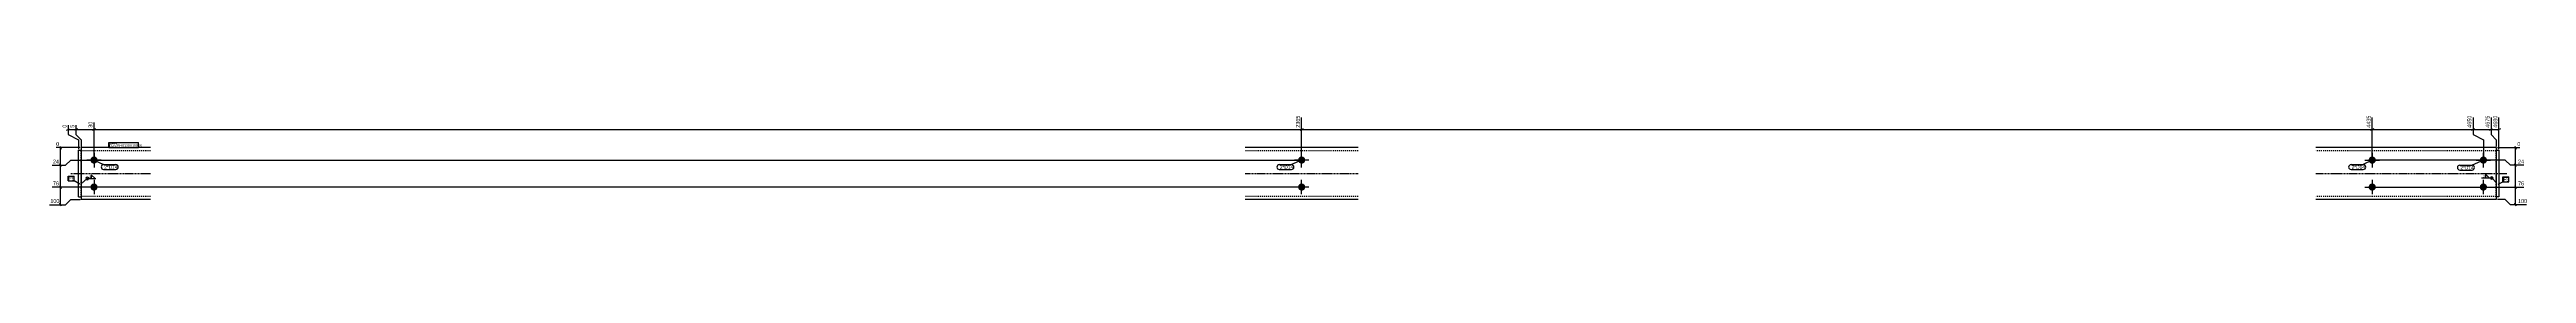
# Model space of a CAD drawing. Header units: millimetres. Extents: x 14 to 23844, y -8 to 641.
# Drawn here: x 19055 to 23844, y 5 to 177 of the extents above; entities that cross this region are included whole.
import ezdxf

# ---------------------------------------------------------------- set-up
doc = ezdxf.new("R2010")
doc.units = ezdxf.units.MM
doc.linetypes.add('DXK_LINE_DOT2', pattern=[3.9198, 1.9599, -1.9599])
doc.linetypes.add('DXK_LINE_DOT3', pattern=[5.9187, 2.979, -0.9799, 0.9799, -0.9799])
for name, color, linetype in [('MÅLSÆTNING', 7, 'Continuous'), ('STÅL', 7, 'Continuous'), ('TEKST', 7, 'Continuous')]:
    doc.layers.add(name, color=color, linetype=linetype)
doc.styles.add('Arial Narrow', font='ARIALN.TTF', dxfattribs={"height": 0.2})

msp = doc.modelspace()

# ---------------------------------------------------------------- hatches: boundary and pattern name
at = {"layer": 'STÅL', "linetype": 'Continuous'}
for points in [[(19141.2, 86.8, -1), (19141.2, 100.8, -1)], [(21476.2, 86.8, -1), (21476.2, 100.8, -1)], [(23546.2, 100.8, -1), (23546.2, 86.8, -1)], [(23761.2, 100.8, -1), (23761.2, 86.8, -1)], [(19141.2, 34.8, -1), (19141.2, 48.8, -1)], [(21476.2, 34.8, -1), (21476.2, 48.8, -1)], [(23546.2, 48.8, -1), (23546.2, 34.8, -1)], [(23761.2, 48.8, -1), (23761.2, 34.8, -1)]]:
    msp.add_hatch(color=96, dxfattribs=at).paths.add_polyline_path(points)

# ---------------------------------------------------------------- linework, layer by layer
at = {"layer": 'MÅLSÆTNING', "color": 7, "linetype": 'Continuous'}
for p, q in [((19109.2, 154), (19103.2, 151.6)), ((19106.2, 161.1), (19106.2, 142.8)), ((19106.2, 152.8), (19141.2, 152.8)), ((19144.2, 154), (19138.2, 151.6)), ((19138.2, 151.6), (19144.2, 154)), ((19141.2, 95.8), (19141.2, 166)), ((19141.2, 95.8), (19141.2, 166)), ((19141.2, 152.8), (21476.2, 152.8)), ((21479.2, 154), (21473.2, 151.6)), ((21473.2, 151.6), (21479.2, 154)), ((21476.2, 95.8), (21476.2, 175.7)), ((21476.2, 95.8), (21476.2, 175.7)), ((21476.2, 152.8), (23546.2, 152.8)), ((23543.2, 151.6), (23549.2, 154)), ((23546.2, 95.8), (23546.2, 175.7)), ((23744.2, 154), (23738.2, 151.6)), ((23741.2, 175.7), (23741.2, 142.8)), ((23773.2, 151.6), (23779.2, 154)), ((23776.2, 175.7), (23776.2, 142.8)), ((23776.2, 152.8), (23791.2, 152.8)), ((23794.2, 154), (23788.2, 151.6)), ((23791.2, 114.8), (23791.2, 175.7)), ((19114.2, 117.8), (19068, 117.8)), ((19075.1, 120.8), (19077.5, 114.8)), ((19076.3, 83.8), (19076.3, 117.8)), ((19106.2, 142.8), (19116.2, 132.8)), ((19116.2, 132.8), (19116.2, 119.8)), ((23776.2, 142.8), (23786.2, 132.8)), ((23786.2, 132.8), (23786.2, 119.8)), ((19060.2, 83.8), (19086.3, 83.8)), ((19060.2, 83.8), (19086.3, 83.8)), ((19077.5, 80.8), (19075.1, 86.8)), ((19077.5, 80.8), (19075.1, 86.8)), ((19076.3, 41.8), (19076.3, 83.8)), ((19086.3, 83.8), (19096.3, 93.8)), ((19086.3, 83.8), (19096.3, 93.8)), ((19096.3, 93.8), (21474.2, 93.8)), ((19096.3, 93.8), (21474.2, 93.8)), ((23803.4, 93.8), (23548.2, 93.8)), ((23813.4, 83.8), (23803.4, 93.8)), ((23839.4, 83.8), (23813.4, 83.8)), ((23824.6, 80.8), (23822.2, 86.8)), ((23823.4, 41.8), (23823.4, 83.8)), ((19055.3, 7.8), (19086.3, 7.8)), ((21474.2, 41.8), (19060.2, 41.8)), ((21474.2, 41.8), (19060.2, 41.8)), ((19075.1, 44.8), (19077.5, 38.8)), ((19075.1, 44.8), (19077.5, 38.8)), ((19077.5, 4.8), (19075.1, 10.8)), ((19076.3, 7.8), (19076.3, 41.8)), ((19086.3, 7.8), (19096.3, 17.8)), ((19096.3, 17.8), (19114.2, 17.8)), ((23548.2, 41.8), (23839.4, 41.8)), ((23548.2, 41.8), (23839.4, 41.8)), ((23803.4, 17.8), (23788.2, 17.8)), ((23813.4, 7.8), (23803.4, 17.8)), ((23844.3, 7.8), (23813.4, 7.8)), ((23822.2, 44.8), (23824.6, 38.8)), ((23822.2, 44.8), (23824.6, 38.8)), ((23824.6, 4.8), (23822.2, 10.8)), ((23823.4, 7.8), (23823.4, 41.8))]:
    msp.add_line(p, q, dxfattribs=at)
at = {"layer": 'STÅL', "color": 2, "linetype": 'Continuous'}
for p, q in [((19111.2, 22.8), (19111.2, 112.8)), ((19111.2, 112.8), (19116.2, 112.8)), ((19250.2, 117.8), (19116.2, 117.8)), ((19116.2, 117.8), (19116.2, 18.7)), ((21585.2, 117.8), (21367.2, 117.8)), ((23786.2, 117.8), (23437.2, 117.8)), ((23786.2, 117.8), (23786.2, 116.9)), ((23786.2, 116.9), (23786.2, 114.3)), ((23786.2, 114.3), (23786.2, 17.8)), ((23786.2, 112.8), (23791.2, 112.8)), ((23791.2, 112.8), (23791.2, 22.8)), ((19111.2, 22.8), (19116.2, 22.8)), ((19116.2, 17.8), (19116.2, 18.7)), ((19250.2, 17.8), (19116.2, 17.8)), ((21585.2, 17.8), (21367.2, 17.8)), ((23786.2, 17.8), (23437.2, 17.8)), ((23791.2, 22.8), (23786.2, 22.8))]:
    msp.add_line(p, q, dxfattribs=at)
at = {"layer": 'STÅL', "color": 7, "linetype": 'DXK_LINE_DOT2'}
for p, q in [((19116.2, 22.8), (19116.2, 112.8)), ((19250.2, 111.8), (19116.2, 111.8)), ((21585.2, 111.8), (21367.2, 111.8)), ((23786.2, 111.8), (23437.2, 111.8)), ((23786.2, 22.8), (23786.2, 112.8)), ((19116.2, 23.8), (19116.2, 24.3)), ((19250.2, 23.8), (19116.2, 23.8)), ((21585.2, 23.8), (21367.2, 23.8)), ((23786.2, 23.8), (23437.2, 23.8))]:
    msp.add_line(p, q, dxfattribs=at)
at = {"layer": 'STÅL', "color": 96, "linetype": 'Continuous'}
for p, q in [((19141.2, 107.8), (19141.2, 79.8)), ((21476.2, 79.8), (21476.2, 107.8)), ((23546.2, 107.8), (23546.2, 79.8)), ((23761.2, 79.8), (23761.2, 107.8)), ((19155.2, 93.8), (19127.2, 93.8)), ((19141.2, 55.8), (19141.2, 27.8)), ((21490.2, 93.8), (21462.2, 93.8)), ((21476.2, 27.8), (21476.2, 55.8)), ((23532.2, 93.8), (23560.2, 93.8)), ((23546.2, 55.8), (23546.2, 27.8)), ((23747.2, 93.8), (23775.2, 93.8)), ((23761.2, 27.8), (23761.2, 55.8)), ((19155.2, 41.8), (19127.2, 41.8)), ((21490.2, 41.8), (21462.2, 41.8)), ((23532.2, 41.8), (23560.2, 41.8)), ((23747.2, 41.8), (23775.2, 41.8))]:
    msp.add_line(p, q, dxfattribs=at)
at = {"layer": 'STÅL', "color": 7, "linetype": 'DXK_LINE_DOT3'}
for p, q in [((19096.2, 67.8), (19250.2, 67.8)), ((21367.2, 67.8), (21585.2, 67.8)), ((23437.2, 67.8), (23806.2, 67.8))]:
    msp.add_line(p, q, dxfattribs=at)

# ---------------------------------------------------------------- next in the draw order: wipeouts: each hides what was drawn before it
at = {"color": 0, "linetype": 'Continuous'}
for points in [[(19139.6, 167.6), (19128.4, 167.6), (19128.4, 154.6), (19139.6, 154.6)], [(21474.6, 177.3), (21463.4, 177.3), (21463.4, 154.6), (21474.6, 154.6)], [(23544.6, 177.3), (23533.4, 177.3), (23533.4, 154.6), (23544.6, 154.6)], [(23789.6, 177.3), (23778.4, 177.3), (23778.4, 154.6), (23789.6, 154.6)], [(19074.5, 119.4), (19074.5, 130.6), (19066.4, 130.6), (19066.4, 119.4)], [(23839.6, 85.4), (23839.6, 96.6), (23826.6, 96.6), (23826.6, 85.4)], [(19073, 43.4), (19073, 54.6), (19060.1, 54.6), (19060.1, 43.4)], [(23839.6, 43.4), (23839.6, 54.6), (23826.6, 54.6), (23826.6, 43.4)]]:
    msp.add_wipeout(points, dxfattribs=at).dxf.layer = 'MÅLSÆTNING'
at = {"color": 0}
for points in [[(19183.6, 119.2), (19183.6, 126.2), (19170.8, 126.2), (19170.8, 119.2)], [(19135, 58.8), (19135, 64.6), (19131.1, 64.6), (19131.1, 58.8)], [(21455.5, 76.8), (21455.5, 83.8), (21434.2, 83.8), (21434.2, 76.8)], [(23764.2, 59.9), (23764.2, 65.7), (23760.4, 65.7), (23760.4, 59.9)]]:
    msp.add_wipeout(points, dxfattribs=at).dxf.layer = 'TEKST'

# ---------------------------------------------------------------- next in the draw order: hatches: boundary and pattern name
at = {"layer": 'TEKST', "linetype": 'Continuous'}
for points in [[(19120.9, 50.6), (19116.2, 48.3), (19119.2, 52.5)], [(23783.6, 54.8), (23786.2, 50.3), (23781.8, 53)]]:
    msp.add_hatch(color=3, dxfattribs=at).paths.add_polyline_path(points)

# ---------------------------------------------------------------- next in the draw order: linework, layer by layer
at = {"layer": 'MÅLSÆTNING', "color": 7, "linetype": 'Continuous'}
for p, q in [((19088.2, 151.6), (19094.2, 154)), ((19091.2, 161.1), (19091.2, 142.8)), ((19091.2, 152.8), (19106.2, 152.8)), ((19109.2, 154), (19103.2, 151.6)), ((19106.2, 161.1), (19106.2, 142.8)), ((23549.2, 154), (23543.2, 151.6)), ((23546.2, 95.8), (23546.2, 175.7)), ((23741.2, 152.8), (23776.2, 152.8)), ((23773.2, 151.6), (23779.2, 154)), ((23776.2, 175.7), (23776.2, 142.8)), ((19091.2, 142.8), (19111.2, 132.8)), ((19106.2, 142.8), (19116.2, 132.8)), ((19111.2, 132.8), (19111.2, 114.8)), ((19116.2, 132.8), (19116.2, 119.8)), ((23741.2, 142.8), (23761.2, 132.8)), ((23761.2, 132.8), (23761.2, 95.8)), ((23776.2, 142.8), (23786.2, 132.8)), ((23786.2, 132.8), (23786.2, 119.8)), ((23788.2, 117.8), (23831.6, 117.8)), ((23822.2, 120.8), (23824.6, 114.8)), ((23823.4, 83.8), (23823.4, 117.8)), ((23803.4, 93.8), (23548.2, 93.8)), ((23813.4, 83.8), (23803.4, 93.8)), ((23839.4, 83.8), (23813.4, 83.8)), ((23824.6, 80.8), (23822.2, 86.8))]:
    msp.add_line(p, q, dxfattribs=at)
at = {"layer": 'TEKST', "color": 3, "linetype": 'Continuous'}
for p, q in [((19116.2, 48.3), (19128, 58.2)), ((19128, 58.2), (19144.6, 58.2)), ((19143.2, 58.2), (19136, 65.4)), ((19136, 65.4), (19136, 58.2)), ((19136, 58.2), (19143.2, 58.2)), ((23757.3, 59.3), (23777.3, 59.3)), ((23772.4, 59.3), (23765.2, 66.5)), ((23765.2, 66.5), (23765.2, 59.3)), ((23765.2, 59.3), (23772.4, 59.3)), ((23786.2, 50.3), (23777.3, 59.3))]:
    msp.add_line(p, q, dxfattribs=at)
for centre, start, end in [((19128, 58.2), 90, 270), ((19128, 58.2), 270, 90), ((23777.3, 59.3), 90, 270), ((23777.3, 59.3), 270, 90)]:
    msp.add_arc(centre, 2.5, start, end, dxfattribs=at)

# ---------------------------------------------------------------- next in the draw order: texts
at = {"layer": 'MÅLSÆTNING', "color": 3, "linetype": 'Continuous', "style": 'Arial Narrow'}
for s, p in [('30', (19138, 156.2)), ('2365', (21473, 156.2)), ('4435', (23543, 156.2)), ('4680', (23788, 156.2))]:
    msp.add_text(s, height=7.64, rotation=90.0002, dxfattribs=at).set_placement(p)
for s, p in [('0', (19068, 121)), ('76', (19061.7, 45)), ('24', (23828.2, 87)), ('76', (23828.2, 45))]:
    msp.add_text(s, height=7.64, dxfattribs=at).set_placement(p)
at = {"layer": 'TEKST', "color": 3, "style": 'Arial Narrow'}
for p in [(19131.5, 59.2), (23760.8, 60.3)]:
    msp.add_text('3', height=4.77, dxfattribs=at).set_placement(p)

# ---------------------------------------------------------------- next in the draw order: wipeouts: each hides what was drawn before it
at = {"color": 0, "linetype": 'Continuous'}
for points in [[(19073, 85.4), (19073, 96.6), (19060.1, 96.6), (19060.1, 85.4)], [(19073, 9.4), (19073, 20.6), (19055.2, 20.6), (19055.2, 9.4)], [(23844.5, 9.4), (23844.5, 20.6), (23826.6, 20.6), (23826.6, 9.4)]]:
    msp.add_wipeout(points, dxfattribs=at).dxf.layer = 'MÅLSÆTNING'
at = {"color": 0}
for points in [[(19183.6, 119.2), (19183.6, 126.2), (19170.8, 126.2), (19170.8, 119.2)], [(21455.5, 76.8), (21455.5, 83.8), (21434.2, 83.8), (21434.2, 76.8)]]:
    msp.add_wipeout(points, dxfattribs=at).dxf.layer = 'TEKST'

# ---------------------------------------------------------------- next in the draw order: linework, layer by layer
at = {"layer": 'TEKST', "color": 7, "linetype": 'Continuous'}
for p, q in [((21433, 85), (21456.7, 85)), ((21433, 75.6), (21456.7, 75.6)), ((21476.2, 93.8), (21456.7, 85))]:
    msp.add_line(p, q, dxfattribs=at)
for centre, start, end in [((21433, 80.3), 90, 270), ((21456.7, 80.3), 270, 90)]:
    msp.add_arc(centre, 4.7, start, end, dxfattribs=at)

# ---------------------------------------------------------------- next in the draw order: texts
at = {"layer": 'MÅLSÆTNING', "color": 3, "linetype": 'Continuous', "style": 'Arial Narrow'}
for s, p in [('24', (19061.7, 87)), ('100', (19056.8, 11)), ('100', (23828.2, 11))]:
    msp.add_text(s, height=7.64, dxfattribs=at).set_placement(p)
at = {"layer": 'TEKST', "color": 3, "style": 'Arial Narrow'}
msp.add_text('2*D14', height=6.68, dxfattribs=at).set_placement((21434.2, 76.8))

# ---------------------------------------------------------------- next in the draw order: wipeouts: each hides what was drawn before it
at = {"color": 0, "linetype": 'Continuous'}
for points in [[(19104.6, 162.7), (19093.4, 162.7), (19093.4, 154.6), (19104.6, 154.6)], [(23774.6, 177.3), (23763.4, 177.3), (23763.4, 154.6), (23774.6, 154.6)], [(23833.2, 119.4), (23833.2, 130.6), (23825.2, 130.6), (23825.2, 119.4)]]:
    msp.add_wipeout(points, dxfattribs=at).dxf.layer = 'MÅLSÆTNING'
at = {"color": 0}
for points in [[(19225.9, 119.2), (19225.9, 124.2), (19185.7, 124.2), (19185.7, 119.2)], [(19101.4, 54.7), (19101.4, 61.7), (19092.4, 61.7), (19092.4, 54.7)], [(19182.2, 77), (19182.2, 84), (19160.9, 84), (19160.9, 77)], [(23527.8, 76.8), (23527.8, 83.8), (23506.5, 83.8), (23506.5, 76.8)], [(23808.9, 53), (23808.9, 60), (23799.9, 60), (23799.9, 53)]]:
    msp.add_wipeout(points, dxfattribs=at).dxf.layer = 'TEKST'

# ---------------------------------------------------------------- next in the draw order: linework, layer by layer
at = {"layer": 'MÅLSÆTNING', "color": 7, "linetype": 'Continuous'}
for p, q in [((23546.2, 152.8), (23741.2, 152.8)), ((23738.2, 151.6), (23744.2, 154)), ((23741.2, 175.7), (23741.2, 142.8)), ((23741.2, 142.8), (23761.2, 132.8)), ((23761.2, 132.8), (23761.2, 95.8))]:
    msp.add_line(p, q, dxfattribs=at)

# ---------------------------------------------------------------- next in the draw order: texts
at = {"layer": 'MÅLSÆTNING', "color": 3, "linetype": 'Continuous', "style": 'Arial Narrow'}
msp.add_text('4675', height=7.64, rotation=90.0002, dxfattribs=at).set_placement((23773, 156.2))
msp.add_text('0', height=7.64, dxfattribs=at).set_placement((23826.8, 121))

# ---------------------------------------------------------------- next in the draw order: wipeouts: each hides what was drawn before it
at = {"color": 0, "linetype": 'Continuous'}
msp.add_wipeout([(19089.6, 162.7), (19078.4, 162.7), (19078.4, 154.6), (19089.6, 154.6)], dxfattribs=at).dxf.layer = 'MÅLSÆTNING'
at = {"color": 0}
for points in [[(19225.9, 119.2), (19225.9, 124.2), (19185.7, 124.2), (19185.7, 119.2)], [(19101.4, 54.7), (19101.4, 61.7), (19092.4, 61.7), (19092.4, 54.7)], [(19182.2, 77), (19182.2, 84), (19160.9, 84), (19160.9, 77)], [(23527.8, 76.8), (23527.8, 83.8), (23506.5, 83.8), (23506.5, 76.8)], [(23808.9, 53), (23808.9, 60), (23799.9, 60), (23799.9, 53)]]:
    msp.add_wipeout(points, dxfattribs=at).dxf.layer = 'TEKST'

# ---------------------------------------------------------------- next in the draw order: linework, layer by layer
at = {"layer": 'TEKST', "color": 7, "linetype": 'Continuous'}
for p, q in [((19169.6, 127.4), (19227.1, 127.4)), ((19169.6, 118), (19169.6, 127.4)), ((19169.6, 118), (19227.1, 118)), ((19227.1, 118), (19227.1, 127.4)), ((19091.2, 62.9), (19102.6, 62.9)), ((19091.2, 53.5), (19091.2, 62.9)), ((19091.2, 53.5), (19102.6, 53.5)), ((19102.6, 53.5), (19102.6, 62.9)), ((19113.8, 47.5), (19102.6, 53.5)), ((19141.2, 93.8), (19159.7, 85.2)), ((19159.7, 85.2), (19183.4, 85.2)), ((19159.7, 75.8), (19183.4, 75.8)), ((23505.3, 85), (23529, 85)), ((23505.3, 75.6), (23529, 75.6)), ((23546.2, 93.8), (23529, 85)), ((23789.7, 47.2), (23798.7, 51.8)), ((23798.7, 61.2), (23810.1, 61.2)), ((23798.7, 51.8), (23798.7, 61.2)), ((23798.7, 51.8), (23810.1, 51.8)), ((23810.1, 51.8), (23810.1, 61.2))]:
    msp.add_line(p, q, dxfattribs=at)
for centre, start, end in [((19159.7, 80.5), 90, 270), ((19183.4, 80.5), 270, 90), ((23505.3, 80.3), 90, 270), ((23529, 80.3), 270, 90)]:
    msp.add_arc(centre, 4.7, start, end, dxfattribs=at)

# ---------------------------------------------------------------- next in the draw order: texts
at = {"layer": 'MÅLSÆTNING', "color": 3, "linetype": 'Continuous', "style": 'Arial Narrow'}
for s, p in [('0', (19088, 156.2)), ('5', (19103, 156.2))]:
    msp.add_text(s, height=7.64, rotation=90.0002, dxfattribs=at).set_placement(p)
at = {"layer": 'TEKST', "color": 3, "style": 'Arial Narrow'}
for s, height, p in [('p37', 6.68, (19170.8, 119.2)), ('RHS100X100X6', 4.772, (19185.7, 119.2)), ('F9', 6.68, (19092.4, 54.7)), ('2*D14', 6.68, (19160.9, 77)), ('2*D14', 6.68, (23506.5, 76.8)), ('F9', 6.68, (23799.9, 53))]:
    msp.add_text(s, height=height, dxfattribs=at).set_placement(p)

# ---------------------------------------------------------------- next in the draw order: wipeouts: each hides what was drawn before it
at = {"color": 0, "linetype": 'Continuous'}
msp.add_wipeout([(23739.6, 177.3), (23728.4, 177.3), (23728.4, 154.6), (23739.6, 154.6)], dxfattribs=at).dxf.layer = 'MÅLSÆTNING'
at = {"color": 0}
msp.add_wipeout([(23738.1, 75.8), (23738.1, 82.8), (23716.8, 82.8), (23716.8, 75.8)], dxfattribs=at).dxf.layer = 'TEKST'

# ---------------------------------------------------------------- next in the draw order: texts
at = {"layer": 'MÅLSÆTNING', "color": 3, "linetype": 'Continuous', "style": 'Arial Narrow'}
msp.add_text('4650', height=7.64, rotation=90.0002, dxfattribs=at).set_placement((23738, 156.2))

# ---------------------------------------------------------------- next in the draw order: wipeouts: each hides what was drawn before it
at = {"color": 0}
msp.add_wipeout([(23738.1, 75.8), (23738.1, 82.8), (23716.8, 82.8), (23716.8, 75.8)], dxfattribs=at).dxf.layer = 'TEKST'

# ---------------------------------------------------------------- next in the draw order: linework, layer by layer
at = {"layer": 'TEKST', "color": 7, "linetype": 'Continuous'}
for p, q in [((23715.6, 84), (23739.3, 84)), ((23715.6, 74.6), (23739.3, 74.6)), ((23761.2, 93.8), (23739.3, 84))]:
    msp.add_line(p, q, dxfattribs=at)
for centre, start, end in [((23715.6, 79.3), 90, 270), ((23739.3, 79.3), 270, 90)]:
    msp.add_arc(centre, 4.7, start, end, dxfattribs=at)

# ---------------------------------------------------------------- next in the draw order: texts
at = {"layer": 'TEKST', "color": 3, "style": 'Arial Narrow'}
msp.add_text('2*D14', height=6.68, dxfattribs=at).set_placement((23716.8, 75.8))

doc.saveas('drawing.dxf')
